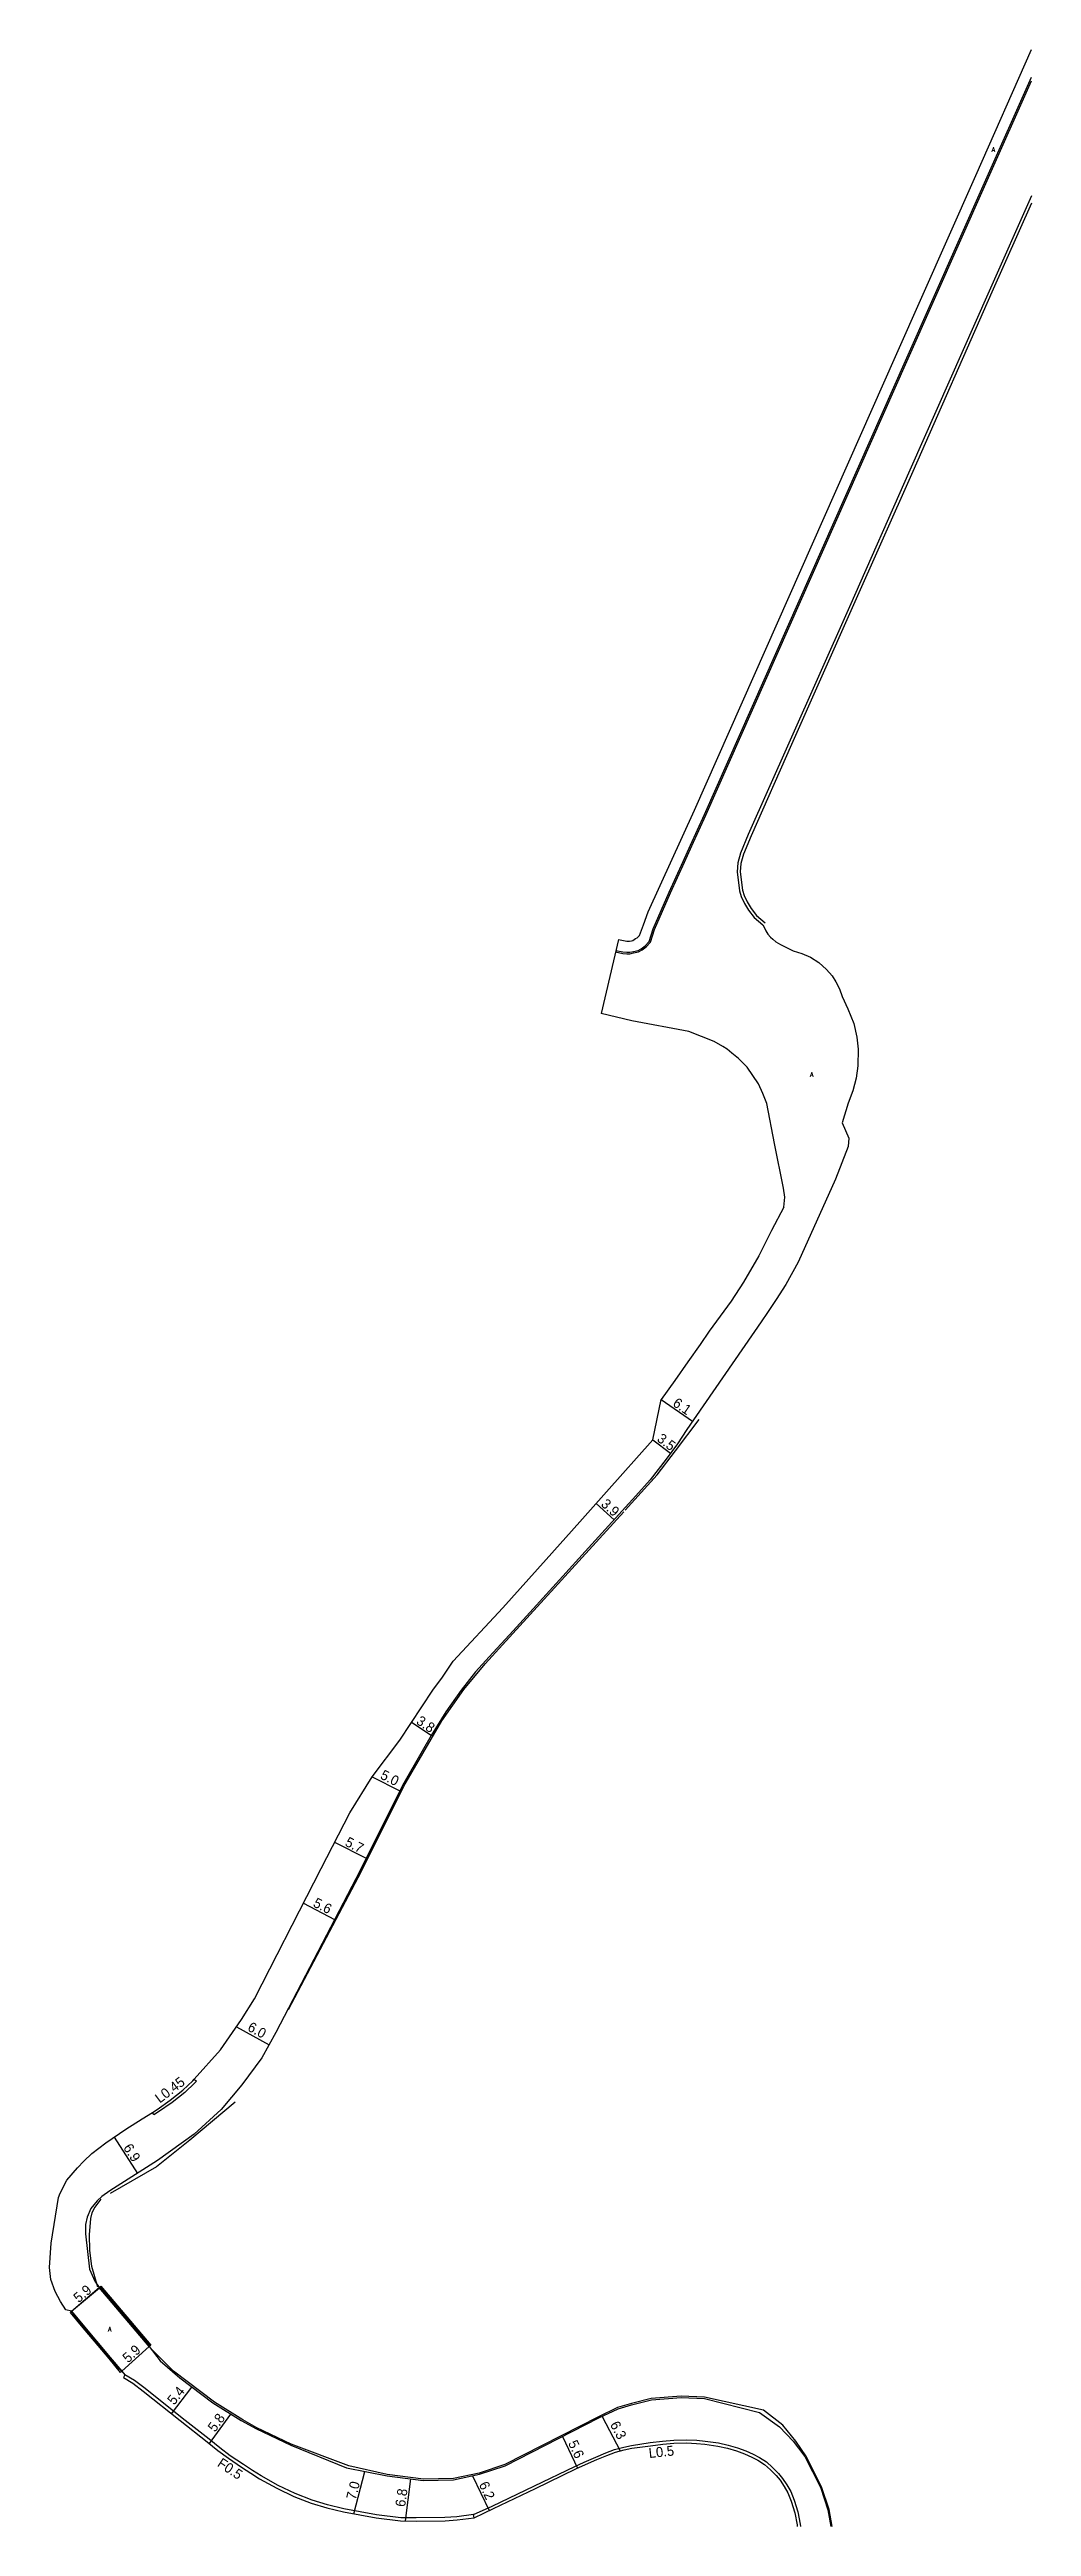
# Model space of a CAD drawing. Header units: metres. Extents: x -29600 to -27998, y -77400 to -75000.
# Drawn here: x -28957.5 to -28800, y -75600 to -75202.6 of the extents above; entities that cross this region are included whole.
import ezdxf

# ---------------------------------------------------------------- set-up
doc = ezdxf.new("R2010")
doc.units = ezdxf.units.M
doc.header["$LTSCALE"] = 2.5
for name, color, linetype in [('側溝・桝', 7, 'Continuous'), ('幅員', 7, 'Continuous'), ('歩道・分離帯・安全施設', 7, 'Continuous'), ('舗装', 7, 'Continuous'), ('道路', 7, 'Continuous')]:
    doc.layers.add(name, color=color, linetype=linetype)
doc.styles.get("Standard").update_dxf_attribs({"font": ''})
doc.styles.add('YOKO_DECO', font='txt.shx', dxfattribs={"bigfont": 'extfont.shx'})
doc.styles.get('Standard').set_extended_font_data('@MS PGothic')

msp = doc.modelspace()

# ---------------------------------------------------------------- texts
at = {"layer": '側溝・桝'}
for s, rotation, p in [('L0.45', 37, (-28939.78, -75532.17)), ('L0.5', 6, (-28861.29, -75589.03)), ('F0.5', 326, (-28930.68, -75590.23))]:
    msp.add_text(s, height=1.6, rotation=rotation, dxfattribs=at).set_placement(p)
at = {"layer": '幅員'}
for s, rotation, p in [('6.1', 325.4881, (-28857.65, -75420.12)), ('3.5', 323.0803, (-28860.17, -75425.79)), ('3.9', 318.0454, (-28869.15, -75436.16)), ('3.8', 326.395, (-28898.78, -75471.15)), ('5.0', 333, (-28904.55, -75479.95)), ('5.7', 333, (-28910.21, -75490.72)), ('5.6', 333, (-28915.32, -75500.48)), ('6.0', 331, (-28925.84, -75520.36)), ('6.9', 303, (-28945.7, -75539.24)), ('5.9', 40, (-28952.79, -75564.2)), ('5.9', 42, (-28944.87, -75573.85)), ('5.4', 51, (-28937.48, -75580.62)), ('5.8', 54, (-28930.93, -75584.97)), ('6.3', 298, (-28867.63, -75583.64)), ('5.6', 295, (-28874.34, -75586.62)), ('7.0', 76, (-28908.36, -75595.82)), ('6.8', 82, (-28900.45, -75596.93)), ('6.2', 295, (-28888.65, -75593.25))]:
    msp.add_text(s, height=1.6, rotation=rotation, dxfattribs=at).set_placement(p)
at = {"layer": '舗装', "style": 'YOKO_DECO'}
for p in [(-28806.4, -75219.06, 945.79), (-28835.53, -75367.43, 945.6), (-28948.1, -75568.72, 942.75)]:
    msp.add_text('A', height=0.75, dxfattribs=at).set_placement(p)

# ---------------------------------------------------------------- linework, layer by layer
at = {"layer": '側溝・桝'}
for points in [[(-28866.68, -75347.39), (-28865.54, -75347.64), (-28864.87, -75347.69), (-28864.39, -75347.68), (-28863.79, -75347.57), (-28863, -75347.37), (-28862.44, -75347.08), (-28861.78, -75346.58), (-28861.11, -75345.85), (-28860.47, -75343.79), (-28857.88, -75337.93), (-28855.66, -75332.99), (-28854.44, -75330.39), (-28852.21, -75325.47), (-28819.96, -75252.68), (-28807.09, -75223.64), (-28800, -75207.63)], [(-28934.24, -75528.23), (-28933.9, -75528.54), (-28934.16, -75528.82), (-28935.78, -75530.36), (-28937.81, -75531.98), (-28939.96, -75533.47), (-28940.73, -75533.96), (-28940.97, -75533.57)], [(-28889.38, -75598.6), (-28889.45, -75598.09), (-28892.14, -75598.44), (-28894.06, -75598.57), (-28898.67, -75598.61), (-28901.14, -75598.59), (-28905.02, -75598.12), (-28910.24, -75597.15), (-28912.87, -75596.51), (-28915.35, -75595.78), (-28918.09, -75594.73), (-28920.77, -75593.42), (-28923.5, -75591.9), (-28924.89, -75591.03), (-28926.37, -75590.07), (-28928.47, -75588.65), (-28930.14, -75587.41), (-28931.84, -75586.01), (-28936.19, -75582.61), (-28942.15, -75577.88), (-28943.83, -75576.57), (-28945.4, -75575.68)], [(-28889.45, -75598.09), (-28886.46, -75596.73), (-28879.7, -75593.49), (-28873.24, -75590.38), (-28871.71, -75589.67), (-28869.88, -75588.87), (-28868.25, -75588.21), (-28866.84, -75587.67), (-28865.39, -75587.26), (-28864.15, -75586.99), (-28861.14, -75586.53), (-28859.17, -75586.29), (-28857.37, -75586.13), (-28855.28, -75586.09), (-28853.67, -75586.16), (-28852.34, -75586.29), (-28850.2, -75586.58), (-28848.62, -75586.94), (-28847.14, -75587.36), (-28845.8, -75587.86), (-28844.6, -75588.39), (-28843.6, -75588.93), (-28842.51, -75589.65), (-28841.5, -75590.54), (-28840.57, -75591.48), (-28839.9, -75592.28), (-28839.2, -75593.3), (-28838.61, -75594.37), (-28838.03, -75595.79), (-28837.44, -75597.67), (-28837.08, -75599.65), (-28837.04, -75600)]]:
    msp.add_lwpolyline(points, dxfattribs=at)
at = {"layer": '幅員', "flags": 128}
for points in [[(-28859.39, -75419.22), (-28854.34, -75422.69)], [(-28860.71, -75425.7), (-28857.88, -75427.82)], [(-28866.93, -75438.5), (-28869.81, -75435.9)], [(-28896.27, -75473.11), (-28899.42, -75471.02)]]:
    msp.add_lwpolyline(points, dxfattribs=at)
at = {"layer": '幅員'}
for points in [[(-28905.72, -75479.76), (-28901.28, -75481.98)], [(-28911.75, -75490.23), (-28906.68, -75492.77)], [(-28916.74, -75500.03), (-28911.74, -75502.62)], [(-28927.48, -75519.84), (-28922.24, -75522.75)], [(-28947.11, -75537.54), (-28943.38, -75543.36)], [(-28953.92, -75565.48), (-28949.45, -75561.7)], [(-28945.88, -75575.11), (-28941.46, -75571.13)], [(-28937.88, -75581.92), (-28934.66, -75577.63)], [(-28931.8, -75586.71), (-28928.38, -75581.98)], [(-28868.85, -75582.34), (-28865.94, -75587.87)], [(-28875.19, -75585.56), (-28872.81, -75590.66)], [(-28908.64, -75597.98), (-28906.92, -75591.18)], [(-28900.35, -75599.11), (-28899.5, -75592.37)], [(-28889.65, -75591.88), (-28886.98, -75597.46)]]:
    msp.add_lwpolyline(points, dxfattribs=at)
at = {"layer": '歩道・分離帯・安全施設'}
for points in [[(-28866.63, -75347.17), (-28865.51, -75347.41), (-28864.87, -75347.46), (-28864.41, -75347.45), (-28863.84, -75347.34), (-28863.08, -75347.16), (-28862.57, -75346.89), (-28861.94, -75346.41), (-28861.32, -75345.73), (-28860.68, -75343.71), (-28858.09, -75337.84), (-28855.87, -75332.9), (-28854.65, -75330.3), (-28852.42, -75325.37), (-28820.17, -75252.58), (-28807.3, -75223.55), (-28800, -75207.07)], [(-28866.63, -75347.17), (-28865.51, -75347.41), (-28864.87, -75347.46), (-28864.41, -75347.45), (-28863.84, -75347.34), (-28863.08, -75347.16), (-28862.57, -75346.89), (-28861.94, -75346.41), (-28861.32, -75345.73), (-28860.68, -75343.71), (-28858.09, -75337.84), (-28855.87, -75332.9), (-28854.65, -75330.3), (-28852.42, -75325.37), (-28820.17, -75252.58), (-28807.3, -75223.55), (-28800, -75207.07)], [(-28800, -75227.3), (-28806.34, -75241.56), (-28819.04, -75270.31), (-28828.75, -75292.22), (-28838.48, -75314.12), (-28844.96, -75328.75), (-28846.2, -75331.73), (-28846.6, -75333.21), (-28846.7, -75334.56), (-28846.34, -75337.48), (-28846.09, -75338.33), (-28845.6, -75339.39), (-28844.96, -75340.44), (-28844.11, -75341.54), (-28842.72, -75342.75)], [(-28865.15, -75436.97), (-28860.04, -75431.27), (-28857.09, -75427.46), (-28853.3, -75422.41)], [(-28919.12, -75517.06), (-28907.43, -75494.87), (-28900.63, -75481.26), (-28894.57, -75470.78), (-28891.02, -75465.72), (-28887.62, -75461.6), (-28865.38, -75437.25)], [(-28927.67, -75531.95), (-28934.94, -75538.03), (-28940.28, -75542.3), (-28947.72, -75546.6)], [(-28949.69, -75561.61), (-28950.67, -75558.32), (-28951, -75555.66), (-28951.05, -75553.19), (-28950.83, -75550.57), (-28950.62, -75549.7), (-28950.28, -75548.97), (-28949.16, -75547.49)], [(-28949.33, -75561.57), (-28941.33, -75571.01)], [(-28946.23, -75574.87), (-28953.81, -75565.87)], [(-28831.97, -75600), (-28832.45, -75597.28), (-28833.65, -75593.63), (-28836.19, -75588.69), (-28837.76, -75586.32), (-28839.85, -75583.77), (-28842.95, -75581.35), (-28852.41, -75579.28), (-28856.17, -75579.1), (-28860.96, -75579.49), (-28864.16, -75580.28), (-28866.37, -75580.94), (-28869.45, -75582.39), (-28884.45, -75590.06), (-28888.58, -75591.43), (-28892.68, -75592.33), (-28897.51, -75592.41), (-28903.29, -75591.67), (-28909.48, -75590.3), (-28918.69, -75586.78), (-28924.2, -75584.16), (-28926.46, -75582.92), (-28931.03, -75580.07), (-28937.59, -75575.1), (-28941.26, -75571.37)]]:
    msp.add_lwpolyline(points, dxfattribs=at)
at = {"layer": '舗装'}
for points in [[(-28953.92, -75565.48), (-28949.48, -75561.66)], [(-28941.46, -75571.13), (-28945.88, -75575.11)]]:
    msp.add_lwpolyline(points, dxfattribs=at)
at = {"layer": '道路'}
for points in [[(-28866.22, -75345.43), (-28864.91, -75345.66), (-28864.46, -75345.67), (-28864.11, -75345.63), (-28863.9, -75345.55), (-28863.69, -75345.42), (-28863.5, -75345.26), (-28863.23, -75345.13), (-28862.86, -75344.75), (-28862.22, -75343.06), (-28861.45, -75340.95), (-28854.05, -75324.64), (-28821.81, -75251.86), (-28808.94, -75222.83), (-28800, -75202.63)], [(-28800, -75226.12), (-28806.78, -75241.37), (-28819.48, -75270.11), (-28829.19, -75292.03), (-28838.91, -75313.93), (-28845.4, -75328.57), (-28846.65, -75331.58), (-28847.08, -75333.13), (-28847.18, -75334.57), (-28846.81, -75337.58), (-28846.54, -75338.49), (-28846.02, -75339.62), (-28845.36, -75340.71), (-28844.46, -75341.87), (-28843.1, -75343.05), (-28842.77, -75343.64), (-28842.58, -75344.02), (-28842.26, -75344.53), (-28841.87, -75345.01), (-28841.49, -75345.38), (-28841.01, -75345.76), (-28840.25, -75346.19), (-28838.23, -75347.21), (-28836.8, -75347.63), (-28835.42, -75348.26), (-28834.1, -75349.1), (-28832.86, -75350.2), (-28831.96, -75351.26), (-28831.35, -75352.18), (-28830.77, -75353.32), (-28830.33, -75354.53), (-28829.47, -75356.51), (-28828.5, -75358.89), (-28828.02, -75361.06), (-28827.8, -75363.02), (-28827.85, -75365.7), (-28828.11, -75367.63), (-28828.64, -75369.7), (-28829.37, -75371.64), (-28830.34, -75374.8), (-28829.27, -75377.27), (-28829.38, -75378.62), (-28831.44, -75383.85)], [(-28866.22, -75345.43), (-28869.02, -75357.28)], [(-28839.69, -75388.36), (-28839.57, -75386.77), (-28839.76, -75385.32), (-28841.2, -75378.11), (-28842.45, -75371.74), (-28843.07, -75370.09), (-28843.77, -75368.54), (-28845.6, -75365.9), (-28846.98, -75364.5), (-28848.02, -75363.63), (-28848.78, -75363.01), (-28849.51, -75362.59), (-28850.89, -75361.75), (-28854.96, -75360.15), (-28864.08, -75358.45), (-28869.02, -75357.28)], [(-28831.44, -75383.85), (-28837.42, -75397.16), (-28839.41, -75400.78), (-28840.94, -75403.16), (-28842.33, -75405.25), (-28843.36, -75406.72), (-28855.24, -75423.99), (-28856.76, -75426.32), (-28858.59, -75428.76), (-28861.13, -75432.07), (-28863.43, -75434.64), (-28868.34, -75440.06), (-28871.58, -75443.59), (-28875.13, -75447.56), (-28883.12, -75456.31), (-28886.96, -75460.47), (-28889.15, -75462.9), (-28891.44, -75465.84), (-28893.93, -75469.3), (-28896.27, -75473.11), (-28897.68, -75475.63)], [(-28839.69, -75388.36), (-28841.67, -75392.11), (-28843.74, -75396.15), (-28846.16, -75400.39), (-28848.16, -75403.43), (-28851.66, -75408.25), (-28853.1, -75410.4), (-28855.11, -75413.18), (-28857.16, -75416.13), (-28859.39, -75419.22)], [(-28901.31, -75473.86), (-28895.98, -75465.84), (-28894.42, -75463.74), (-28892.71, -75461.19), (-28884.75, -75452.61), (-28877.83, -75444.86), (-28872.44, -75438.82), (-28868.14, -75434.04), (-28860.71, -75425.7), (-28859.39, -75419.22)], [(-28953.92, -75565.48), (-28954.86, -75565.25), (-28955.69, -75563.9), (-28956.55, -75562.3), (-28957.24, -75560.39), (-28957.46, -75558.46), (-28957.19, -75554.57), (-28956.01, -75547.21), (-28955.77, -75546.51), (-28954.69, -75544.44), (-28953, -75542.49), (-28951.97, -75541.41), (-28950.66, -75540.18), (-28948.41, -75538.43), (-28945.22, -75536.26), (-28942.62, -75534.62), (-28940.97, -75533.57), (-28940.22, -75533.09), (-28938.09, -75531.62), (-28936.08, -75530.02), (-28934.49, -75528.5), (-28934.24, -75528.23), (-28930.03, -75523.54), (-28926.66, -75518.65), (-28924.58, -75515.33), (-28922.13, -75510.54), (-28917.37, -75501.25), (-28913.92, -75494.47), (-28909.33, -75485.5), (-28905.72, -75479.76), (-28901.31, -75473.86)], [(-28897.68, -75475.63), (-28900.86, -75481.14), (-28907.67, -75494.75), (-28921.15, -75520.78), (-28923.39, -75524.81), (-28926.62, -75529.16), (-28929.96, -75533.12), (-28934.24, -75537.05), (-28940.12, -75541.27), (-28947.77, -75546.18), (-28949.05, -75547.09), (-28949.83, -75547.78), (-28950.85, -75549.01), (-28951.43, -75550.37), (-28951.69, -75551.58), (-28951.7, -75553.06), (-28951.04, -75558.74), (-28950.21, -75560.64), (-28949.48, -75561.66), (-28941.46, -75571.13), (-28939.71, -75573.42), (-28936.58, -75576.18), (-28931.28, -75580.16), (-28926.71, -75583.02), (-28924.29, -75584.34), (-28918.77, -75586.97), (-28909.83, -75590.61), (-28903.33, -75591.88), (-28897.52, -75592.62), (-28892.66, -75592.53), (-28888.53, -75591.63), (-28884.37, -75590.26), (-28869.35, -75582.57), (-28866.29, -75581.13), (-28864.11, -75580.48), (-28860.93, -75579.69), (-28856.16, -75579.31), (-28852.44, -75579.49), (-28843.6, -75581.74), (-28840.38, -75584.03), (-28838.22, -75586.31), (-28836.36, -75588.8), (-28833.85, -75593.71), (-28832.65, -75597.33), (-28832.18, -75600)], [(-28945.88, -75575.11), (-28947.72, -75572.92), (-28952.14, -75567.64), (-28953.92, -75565.48)], [(-28945.88, -75575.11), (-28945.4, -75575.68), (-28945.62, -75576.12), (-28944.12, -75577), (-28942.47, -75578.29), (-28936.51, -75583.01), (-28932.17, -75586.41), (-28930.46, -75587.82), (-28928.77, -75589.07), (-28926.65, -75590.5), (-28925.17, -75591.46), (-28923.77, -75592.34), (-28921.01, -75593.88), (-28918.3, -75595.2), (-28915.51, -75596.27), (-28913.01, -75597.01), (-28910.34, -75597.66), (-28905.1, -75598.63), (-28901.18, -75599.1), (-28898.67, -75599.13), (-28894.04, -75599.09), (-28892.08, -75598.96), (-28889.38, -75598.6), (-28886.27, -75597.12), (-28879.51, -75593.89), (-28873.05, -75590.77), (-28871.53, -75590.06), (-28869.71, -75589.27), (-28868.09, -75588.61), (-28866.7, -75588.09), (-28865.29, -75587.69), (-28864.06, -75587.42), (-28861.07, -75587.04), (-28859.11, -75586.8), (-28857.35, -75586.65), (-28855.29, -75586.6), (-28853.71, -75586.68), (-28852.4, -75586.81), (-28850.3, -75587.1), (-28848.75, -75587.45), (-28847.3, -75587.86), (-28846, -75588.34), (-28844.83, -75588.86), (-28843.87, -75589.38), (-28842.83, -75590.06), (-28841.86, -75590.92), (-28840.96, -75591.83), (-28840.32, -75592.59), (-28839.65, -75593.57), (-28839.08, -75594.6), (-28838.52, -75595.95), (-28837.95, -75597.79), (-28837.59, -75599.72), (-28837.56, -75600)]]:
    msp.add_lwpolyline(points, dxfattribs=at)
for points in [[(-28953.92, -75565.48), (-28949.48, -75561.66), (-28941.46, -75571.13), (-28945.88, -75575.11), (-28947.72, -75572.92), (-28952.14, -75567.64)], [(-28949.23, -75561.46), (-28941.22, -75570.92), (-28941.46, -75571.13), (-28949.48, -75561.66)], [(-28953.92, -75565.48), (-28952.14, -75567.64), (-28947.72, -75572.92), (-28945.88, -75575.11), (-28946.08, -75575.28), (-28947.92, -75573.08), (-28952.34, -75567.81), (-28954.12, -75565.65)]]:
    msp.add_lwpolyline(points, close=True, dxfattribs=at)

msp.set_redraw_order([(e.dxf.handle, doc.entitydb.next_handle()) for e in msp.query("TEXT MTEXT ATTDEF DIMENSION ARC_DIMENSION")])  # texts and dimensions are drawn at this point

doc.saveas('drawing.dxf')
